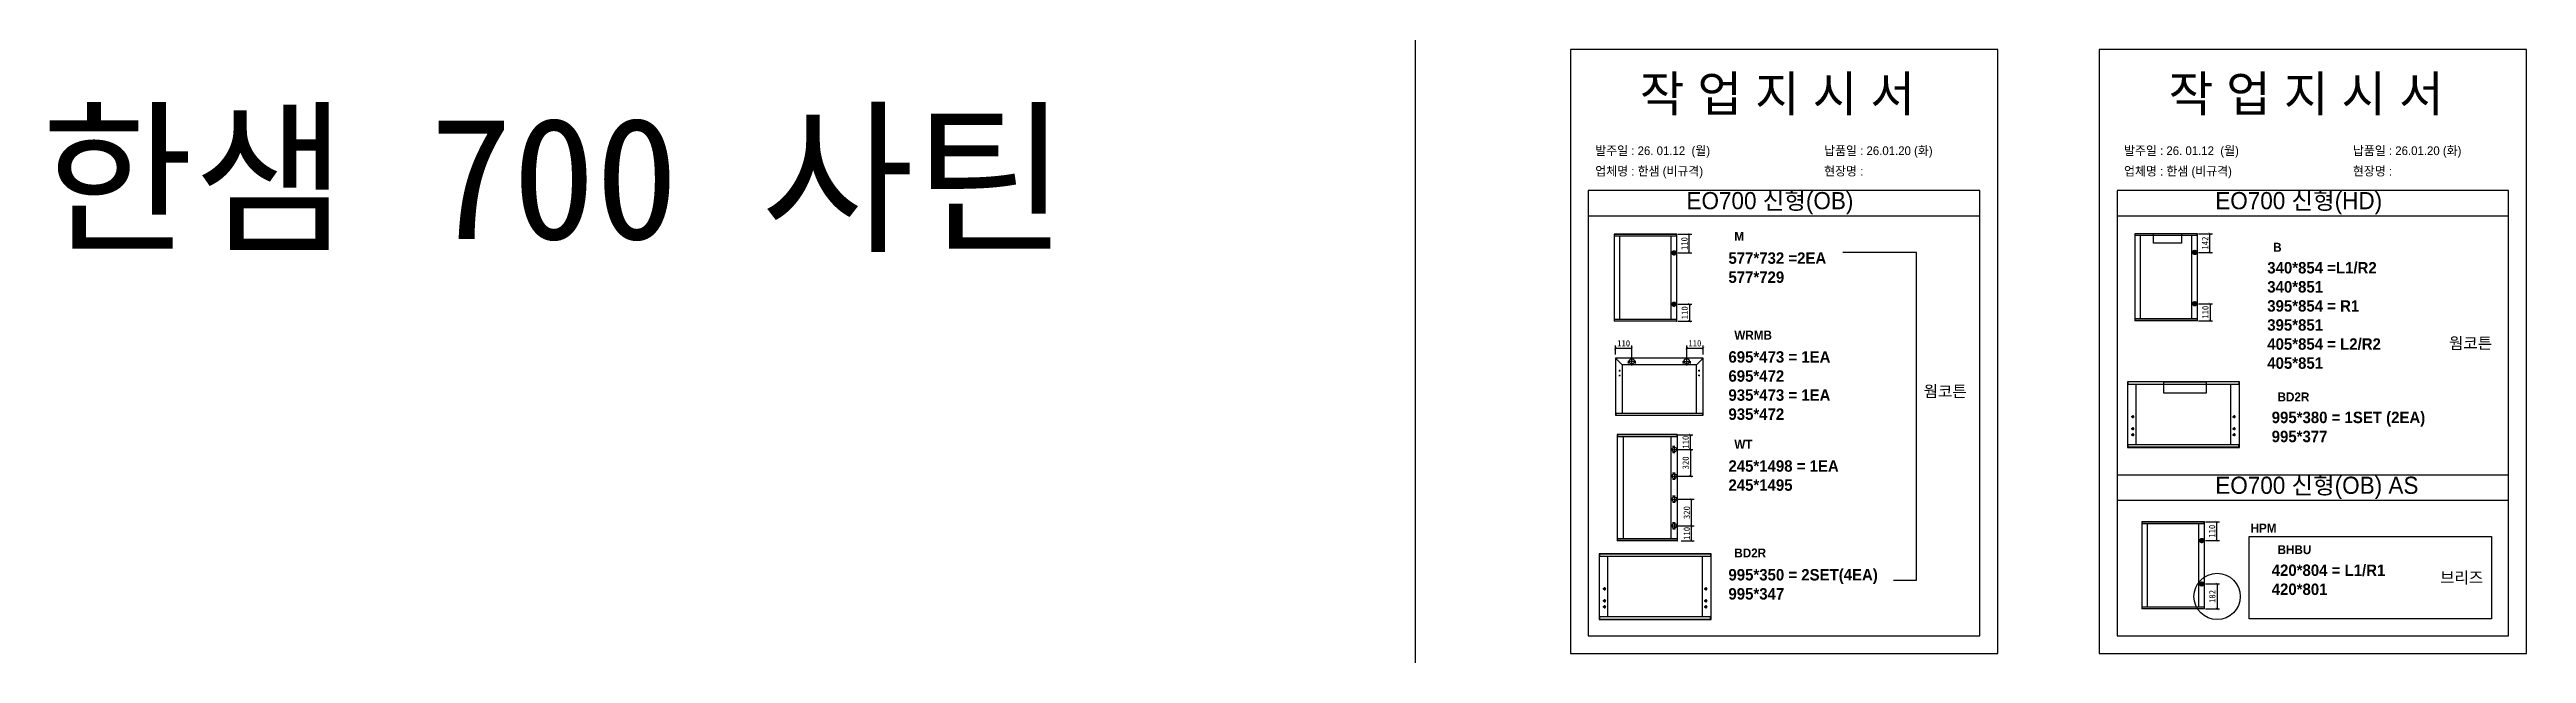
# Model space of a CAD drawing. Header units: millimetres. Extents: x -44117 to 256353, y -2095463 to 65325.
# Drawn here: x 104930 to 114669, y -627022 to -624646 of the extents above; entities that cross this region are included whole.
import ezdxf

# ---------------------------------------------------------------- set-up
doc = ezdxf.new("R2010")
doc.units = ezdxf.units.MM
doc.header["$LTSCALE"] = 10
doc.layers.add('Layer1', color=7, linetype='Continuous', lineweight=70)
doc.styles.add('MtX_Gulim', font='')
doc.styles.get('MtX_Gulim').set_extended_font_data('Gulim', bold=True)
doc.dimstyles.new('ISO-25', dxfattribs={"dimtxt": 2.5, "dimasz": 2.5, "dimexe": 1, "dimexo": 1, "dimtad": 1, "dimtxsty": 'Standard', "dimblk": 'ARCHTICK', "dimcen": 2.5, "dimadec": 0, "dimazin": 0, "dimtfac": 1, "dimtmove": 0, "dimatfit": 3, "dimfxl": 0, "dimarcsym": 0})

msp = doc.modelspace()

# ---------------------------------------------------------------- texts
at = {"linetype": 'Continuous', "style": 'MtX_Gulim'}
for s, height, p in [('M', 35.04934, (111554.67137, -625398.31535)), ('B', 35.04934, (113673.43843, -625441.29737)), ('WRMB', 35.049344, (111554.67137, -625787.1607)), ('BD2R', 35.049344, (113690.87496, -626029.95656)), ('WT', 35.049344, (111554.67137, -626216.26047)), ('HPM', 35.049344, (113584.49137, -626546.1339)), ('BD2R', 35.049344, (111554.67137, -626644.04528)), ('BHBU', 35.049344, (113690.87496, -626631.16764))]:
    msp.add_text(s, height=height, dxfattribs=at).set_placement(p)
at = {"attachment_point": 1}
for s, width, gutter_width, heights, insert, char_height in [('{\\fGulim|b0|i0|c129|p50;작 업 지 시 서}', 3307.3198183, 12.5, [-155.84554], (111182.97263, -624750.11399), 140), ('{\\fGulim|b0|i0|c129|p50;작 업 지 시 서}', 3307.3198183, 12.5, [-155.84554], (113262.23805, -624750.11399), 140), ('{\\f굴림|b0|i0|c129|p50;한샘} 700 {\\f굴림|b0|i0|c129|p50;사틴}', 5072.1082947, 2395.6482, [-533.35869], (104895.62473, -624912.80593), 479.1296392), ('\\pt11;{\\fGulim|b0|i0|c129|p50;발주일 : 26. 01.12  (월)}', 3307.3198183, 12.5, [34.50412], (111007.76327, -625026.83441), 34.3), ('{\\fGulim|b0|i0|c129|p50;납품일 : 26.01.20 (화)}', 3307.3198183, 12.5, [35.09023], (111907.74125, -625026.83441), 34.3), ('\\pt11;{\\fGulim|b0|i0|c129|p50;발주일 : 26. 01.12  (월)}', 3307.3198183, 12.5, [34.50412], (113087.02869, -625026.83441), 34.3), ('{\\fGulim|b0|i0|c129|p50;납품일 : 26.01.20 (화)}', 3307.3198183, 12.5, [35.09023], (113987.00668, -625026.83441), 34.3), ('{\\fGulim|b0|i0|c129|p50;업체명 : 한샘 (비규격)}', 3307.3198183, 12.5, [36.11279], (111007.76327, -625107.49059), 34.3), ('{\\fGulim|b0|i0|c129|p50;\\C1;\\C256;EO700 신형(OB)}', 1597.0710432, 6.03612, [-85.06834], (111366.50708, -625206.64991), 67.6045736), ('{\\fGulim|b0|i0|c129|p50;현장명 : }', 3307.3198183, 12.5, [-38.2735], (111907.74125, -625107.49059), 34.3), ('{\\fGulim|b0|i0|c129|p50;업체명 : 한샘 (비규격)}', 3307.3198183, 12.5, [36.11279], (113087.02869, -625107.49059), 34.3), ('{\\fGulim|b0|i0|c129|p50;EO700 신형(HD)}', 1597.0710432, 6.03612, [-85.06834], (113445.77251, -625206.64991), 67.6045736), ('{\\fGulim|b0|i0|c129|p50;현장명 : }', 3307.3198183, 12.5, [-38.2735], (113987.00668, -625107.49059), 34.3), ('{\\f굴림|b1|i0|c129|p50;577*732 =2EA^J\\C1;577*729}', 13607.1496112, 175, [-121.25], (111531.44421, -625444.00239), 45), ('{\\f굴림|b1|i0|c129|p50;340*854 =L1/R2\\P\\C1;340*851\\P\\C256;395*854 = R1\\P\\C1;395*851\\P\\C256;405*854 = L2/R2\\P\\C1;405*851}', 13607.1496112, 175, [-429.94048], (113650.21128, -625482.03287), 45), ('{\\f굴림|b1|i0|c129|p50;웜코튼}', 13607.1496112, 175, [-48.57143], (114364.9096, -625778.67794), 45), ('{\\f굴림|b1|i0|c129|p50;695*473 = 1EA^J\\C1;695*472\\P\\C256;935*473 = 1EA\\P\\C1;935*472}', 13607.1496112, 175, [-271.60714], (111531.44421, -625832.84774), 45), ('{\\f굴림|b1|i0|c129|p50;웜코튼}', 13607.1496112, 175, [-48.57143], (112299.12092, -625968.1591), 45), ('{\\f굴림|b1|i0|c129|p50;995*380 = 1SET (2EA)\\P\\C1;995*377}', 13607.1496112, 175, [-126.30952], (113667.6478, -626070.69205), 45), ('{\\f굴림|b1|i0|c129|p50;245*1498 = 1EA^J\\C1;245*1495}', 13607.1496112, 175, [-121.36905], (111531.44421, -626261.94751), 45), ('{\\fGulim|b0|i0|c129|p50;EO700 신형(OB) \\C1;AS}', 1597.0710432, 6.03612, [-85.06834], (113445.77251, -626326.26615), 67.6045736), ('{\\f굴림|b1|i0|c129|p50;995*350 = 2SET(4EA)^J\\C1;995*347}', 13607.1496112, 175, [-126.36905], (111531.44421, -626689.73232), 45), ('{\\f굴림|b1|i0|c129|p50;420*804 = L1/R1\\P\\C1;420*801}', 13607.1496112, 175, [-125.41667], (113667.6478, -626671.90314), 45), ('{\\f굴림|b1|i0|c129|p50;브리즈}', 13607.1496112, 175, [-50], (114330.22435, -626700.72763), 45)]:
    msp.add_mtext_dynamic_manual_height_columns(s, width=width, gutter_width=gutter_width, heights=heights, dxfattribs=dict(at, insert=insert, char_height=char_height))

# ---------------------------------------------------------------- blocks, each defined once
blk = doc.blocks.new('_ArchTick')
at = {"color": 0, "linetype": 'ByBlock', "const_width": 0.15}
blk.add_lwpolyline([(-0.5, -0.5), (0.5, 0.5)], dxfattribs=at)
blk = doc.blocks.new('*D4497')
at = {"color": 0, "lineweight": -2}
for p, q in [((111332.4, -625372.5), (111387.1, -625372.5)), ((111377.1, -625446.1), (111377.1, -625372.5)), ((111332.4, -625446.1), (111387.1, -625446.1))]:
    blk.add_line(p, q, dxfattribs=at)
at = {"layer": 'Defpoints', "color": 0}
for p in [(111317.4, -625372.5), (111377.1, -625372.5), (111317.4, -625446.1)]:
    blk.add_point(p, dxfattribs=at)
at = {"color": 0, "lineweight": -2, "xscale": 10, "yscale": 10, "zscale": 10}
for p, rotation in [((111377.1, -625372.5), 90), ((111377.1, -625446.1), 270)]:
    blk.add_blockref('_ArchTick', p, dxfattribs=dict(at, rotation=rotation))
at = {"color": 0, "insert": (111358.3, -625409.3), "char_height": 25, "attachment_point": 5, "rotation": 90}
blk.add_mtext('110', dxfattribs=at)
blk = doc.blocks.new('*D4498')
at = {"color": 0, "lineweight": -2}
for p, q in [((111332.4, -625648), (111388, -625648)), ((111378, -625648), (111378, -625714.8)), ((111332.4, -625714.8), (111388, -625714.8))]:
    blk.add_line(p, q, dxfattribs=at)
at = {"layer": 'Defpoints', "color": 0}
for p in [(111317.4, -625648), (111317.4, -625714.8), (111378, -625714.8)]:
    blk.add_point(p, dxfattribs=at)
at = {"color": 0, "lineweight": -2, "xscale": 10, "yscale": 10, "zscale": 10}
for p, rotation in [((111378, -625648), 90), ((111378, -625714.8), 270)]:
    blk.add_blockref('_ArchTick', p, dxfattribs=dict(at, rotation=rotation))
at = {"color": 0, "insert": (111359.3, -625681.4), "char_height": 25, "attachment_point": 5, "rotation": 90}
blk.add_mtext('110', dxfattribs=at)
blk = doc.blocks.new('*D4499')
at = {"color": 0, "lineweight": -2}
for p, q in [((111087.1, -625845.2), (111087.1, -625810.6)), ((111087.1, -625820.6), (111151.6, -625820.6)), ((111151.6, -625857.9), (111151.6, -625810.6))]:
    blk.add_line(p, q, dxfattribs=at)
at = {"layer": 'Defpoints', "color": 0}
for p in [(111087.1, -625860.2), (111151.6, -625820.6), (111151.6, -625872.9)]:
    blk.add_point(p, dxfattribs=at)
at = {"color": 0, "lineweight": -2, "xscale": 10, "yscale": 10, "zscale": 10, "rotation": 180}
blk.add_blockref('_ArchTick', (111087.1, -625820.6), dxfattribs=at)
at = {"color": 0, "lineweight": -2, "xscale": 10, "yscale": 10, "zscale": 10}
blk.add_blockref('_ArchTick', (111151.6, -625820.6), dxfattribs=at)
at = {"color": 0, "insert": (111119.4, -625801.9), "char_height": 25, "attachment_point": 5}
blk.add_mtext('110', dxfattribs=at)
blk = doc.blocks.new('*D4500')
at = {"color": 0, "lineweight": -2}
for p, q in [((111367.2, -625857.9), (111367.2, -625810.6)), ((111367.2, -625820.6), (111431.7, -625820.6)), ((111431.7, -625845.2), (111431.7, -625810.6))]:
    blk.add_line(p, q, dxfattribs=at)
at = {"layer": 'Defpoints', "color": 0}
for p in [(111367.2, -625872.9), (111431.7, -625820.6), (111431.7, -625860.2)]:
    blk.add_point(p, dxfattribs=at)
at = {"color": 0, "lineweight": -2, "xscale": 10, "yscale": 10, "zscale": 10, "rotation": 180}
blk.add_blockref('_ArchTick', (111367.2, -625820.6), dxfattribs=at)
at = {"color": 0, "lineweight": -2, "xscale": 10, "yscale": 10, "zscale": 10}
blk.add_blockref('_ArchTick', (111431.7, -625820.6), dxfattribs=at)
at = {"color": 0, "insert": (111399.4, -625801.9), "char_height": 25, "attachment_point": 5}
blk.add_mtext('110', dxfattribs=at)
blk = doc.blocks.new('*D4501')
at = {"color": 0, "lineweight": -2}
for p, q in [((111333.9, -626161.8), (111391.9, -626161.8)), ((111381.9, -626219.6), (111381.9, -626161.8)), ((111333.9, -626219.6), (111391.9, -626219.6))]:
    blk.add_line(p, q, dxfattribs=at)
at = {"layer": 'Defpoints', "color": 0}
for p in [(111318.9, -626161.8), (111381.9, -626161.8), (111318.9, -626219.6)]:
    blk.add_point(p, dxfattribs=at)
at = {"color": 0, "lineweight": -2, "xscale": 10, "yscale": 10, "zscale": 10}
for p, rotation in [((111381.9, -626161.8), 90), ((111381.9, -626219.6), 270)]:
    blk.add_blockref('_ArchTick', p, dxfattribs=dict(at, rotation=rotation))
at = {"color": 0, "insert": (111363.1, -626190.7), "char_height": 25, "attachment_point": 5, "rotation": 90}
blk.add_mtext('110', dxfattribs=at)
blk = doc.blocks.new('*D4502')
at = {"color": 0, "lineweight": -2}
for p, q in [((111333.9, -626520.2), (111396.4, -626520.2)), ((111386.4, -626578.7), (111386.4, -626520.2)), ((111345.6, -626578.7), (111396.4, -626578.7))]:
    blk.add_line(p, q, dxfattribs=at)
at = {"layer": 'Defpoints', "color": 0}
for p in [(111318.9, -626520.2), (111386.4, -626520.2), (111330.6, -626578.7)]:
    blk.add_point(p, dxfattribs=at)
at = {"color": 0, "lineweight": -2, "xscale": 10, "yscale": 10, "zscale": 10}
for p, rotation in [((111386.4, -626520.2), 90), ((111386.4, -626578.7), 270)]:
    blk.add_blockref('_ArchTick', p, dxfattribs=dict(at, rotation=rotation))
at = {"color": 0, "insert": (111367.7, -626549.5), "char_height": 25, "attachment_point": 5, "rotation": 90}
blk.add_mtext('110', dxfattribs=at)
blk = doc.blocks.new('*D4503')
at = {"color": 0, "lineweight": -2}
for p, q in [((111333.9, -626415), (111396.4, -626415)), ((111386.4, -626520.2), (111386.4, -626415)), ((111333.9, -626520.2), (111396.4, -626520.2))]:
    blk.add_line(p, q, dxfattribs=at)
at = {"layer": 'Defpoints', "color": 0}
for p in [(111318.9, -626415), (111386.4, -626415), (111318.9, -626520.2)]:
    blk.add_point(p, dxfattribs=at)
at = {"color": 0, "lineweight": -2, "xscale": 10, "yscale": 10, "zscale": 10}
for p, rotation in [((111386.4, -626415), 90), ((111386.4, -626520.2), 270)]:
    blk.add_blockref('_ArchTick', p, dxfattribs=dict(at, rotation=rotation))
at = {"color": 0, "insert": (111367.7, -626467.6), "char_height": 25, "attachment_point": 5, "rotation": 90}
blk.add_mtext('320', dxfattribs=at)
blk = doc.blocks.new('*D4504')
at = {"color": 0, "lineweight": -2}
for p, q in [((111333.9, -626219.6), (111391.9, -626219.6)), ((111381.9, -626219.6), (111381.9, -626324.8)), ((111333.9, -626324.8), (111391.9, -626324.8))]:
    blk.add_line(p, q, dxfattribs=at)
at = {"layer": 'Defpoints', "color": 0}
for p in [(111318.9, -626219.6), (111318.9, -626324.8), (111381.9, -626324.8)]:
    blk.add_point(p, dxfattribs=at)
at = {"color": 0, "lineweight": -2, "xscale": 10, "yscale": 10, "zscale": 10}
for p, rotation in [((111381.9, -626219.6), 90), ((111381.9, -626324.8), 270)]:
    blk.add_blockref('_ArchTick', p, dxfattribs=dict(at, rotation=rotation))
at = {"color": 0, "insert": (111363.1, -626272.2), "char_height": 25, "attachment_point": 5, "rotation": 90}
blk.add_mtext('320', dxfattribs=at)
blk = doc.blocks.new('*D4505')
at = {"color": 0, "lineweight": -2}
for p, q in [((113379.9, -625370.5), (113434.6, -625370.5)), ((113424.6, -625444.1), (113424.6, -625370.5)), ((113379.9, -625444.1), (113434.6, -625444.1))]:
    blk.add_line(p, q, dxfattribs=at)
at = {"layer": 'Defpoints', "color": 0}
for p in [(113364.9, -625370.5), (113424.6, -625370.5), (113364.9, -625444.1)]:
    blk.add_point(p, dxfattribs=at)
at = {"color": 0, "lineweight": -2, "xscale": 10, "yscale": 10, "zscale": 10}
for p, rotation in [((113424.6, -625370.5), 90), ((113424.6, -625444.1), 270)]:
    blk.add_blockref('_ArchTick', p, dxfattribs=dict(at, rotation=rotation))
at = {"color": 0, "insert": (113405.8, -625407.3), "char_height": 25, "attachment_point": 5, "rotation": 90}
blk.add_mtext('142', dxfattribs=at)
blk = doc.blocks.new('*D4506')
at = {"color": 0, "lineweight": -2}
for p, q in [((113379.9, -625646), (113435.5, -625646)), ((113425.5, -625646), (113425.5, -625712.9)), ((113379.9, -625712.9), (113435.5, -625712.9))]:
    blk.add_line(p, q, dxfattribs=at)
at = {"layer": 'Defpoints', "color": 0}
for p in [(113364.9, -625646), (113364.9, -625712.9), (113425.5, -625712.9)]:
    blk.add_point(p, dxfattribs=at)
at = {"color": 0, "lineweight": -2, "xscale": 10, "yscale": 10, "zscale": 10}
for p, rotation in [((113425.5, -625646), 90), ((113425.5, -625712.9), 270)]:
    blk.add_blockref('_ArchTick', p, dxfattribs=dict(at, rotation=rotation))
at = {"color": 0, "insert": (113406.8, -625679.5), "char_height": 25, "attachment_point": 5, "rotation": 90}
blk.add_mtext('110', dxfattribs=at)
blk = doc.blocks.new('*D4507')
at = {"color": 0, "lineweight": -2}
for p, q in [((113407.4, -626504.1), (113462, -626504.1)), ((113452, -626577.7), (113452, -626504.1)), ((113407.4, -626577.7), (113462, -626577.7))]:
    blk.add_line(p, q, dxfattribs=at)
at = {"layer": 'Defpoints', "color": 0}
for p in [(113392.4, -626504.1), (113452, -626504.1), (113392.4, -626577.7)]:
    blk.add_point(p, dxfattribs=at)
at = {"color": 0, "lineweight": -2, "xscale": 10, "yscale": 10, "zscale": 10}
for p, rotation in [((113452, -626504.1), 90), ((113452, -626577.7), 270)]:
    blk.add_blockref('_ArchTick', p, dxfattribs=dict(at, rotation=rotation))
at = {"color": 0, "insert": (113433.3, -626540.9), "char_height": 25, "attachment_point": 5, "rotation": 90}
blk.add_mtext('110', dxfattribs=at)
blk = doc.blocks.new('*D4508')
at = {"color": 0, "lineweight": -2}
for p, q in [((113407.4, -626748.5), (113463, -626748.5)), ((113453, -626748.5), (113453, -626846.5)), ((113407.4, -626846.5), (113463, -626846.5))]:
    blk.add_line(p, q, dxfattribs=at)
at = {"layer": 'Defpoints', "color": 0}
for p in [(113392.4, -626748.5), (113392.4, -626846.5), (113453, -626846.5)]:
    blk.add_point(p, dxfattribs=at)
at = {"color": 0, "lineweight": -2, "xscale": 10, "yscale": 10, "zscale": 10}
for p, rotation in [((113453, -626748.5), 90), ((113453, -626846.5), 270)]:
    blk.add_blockref('_ArchTick', p, dxfattribs=dict(at, rotation=rotation))
at = {"color": 0, "insert": (113434.2, -626797.5), "char_height": 25, "attachment_point": 5, "rotation": 90}
blk.add_mtext('182', dxfattribs=at)

# ---------------------------------------------------------------- dimensions: what is measured, and where the dimension line sits
for base, p1, p2, text, picture, middle in [((111377.06334, -625372.45991), (111317.44957, -625446.07639), (111317.44957, -625372.45991), '110', '*D4497', (111358.31334, -625409.26815)), ((113424.55363, -625370.52757), (113364.93985, -625444.14405), (113364.93985, -625370.52757), '142', '*D4505', (113405.80363, -625407.33581)), ((111378.01682, -625714.83872), (111317.44957, -625647.95435), (111317.44957, -625714.83872), '110', '*D4498', (111359.26682, -625681.39653)), ((113425.5071, -625712.90639), (113364.93985, -625646.02201), (113364.93985, -625712.90639), '110', '*D4506', (113406.7571, -625679.4642)), ((111381.86528, -626324.82894), (111318.94014, -626219.6464), (111318.94014, -626324.82894), '320', '*D4504', (111363.11528, -626272.23767)), ((111386.43674, -626415.03894), (111318.94014, -626520.22146), (111318.94014, -626415.03894), '320', '*D4503', (111367.68674, -626467.6302)), ((111386.43674, -626520.22146), (111330.57868, -626578.72616), (111318.94014, -626520.22146), '110', '*D4502', (111367.68674, -626549.47381)), ((113452.00233, -626504.09079), (113392.38856, -626577.70727), (113392.38856, -626504.09079), '110', '*D4507', (113433.25233, -626540.89903)), ((113452.95581, -626846.4696), (113392.38856, -626748.5454), (113392.38856, -626846.4696), '182', '*D4508', (113434.20581, -626797.5075))]:
    dim = msp.add_linear_dim(base=base, p1=p1, p2=p2, angle=90, text=text, dimstyle='ISO-25', override={"dimscale": 10, "dimasz": 1, "dimexo": 1.5, "dimtxsty": 'Standard'})
    dim.commit()
    dim.dimension.update_dxf_attribs({"geometry": picture, "text_midpoint": middle})
for base, p1, p2, picture, middle in [((111151.63729, -625820.61463), (111087.11724, -625860.19503), (111151.63729, -625872.92146), '*D4499', (111119.37727, -625801.86463)), ((111431.70711, -625820.61463), (111367.18707, -625872.92146), (111431.70711, -625860.19503), '*D4500', (111399.44709, -625801.86463))]:
    dim = msp.add_linear_dim(base=base, p1=p1, p2=p2, text='110', dimstyle='ISO-25', override={"dimscale": 10, "dimasz": 1, "dimexo": 1.5, "dimtxsty": 'Standard'})
    dim.commit()
    dim.dimension.update_dxf_attribs({"geometry": picture, "text_midpoint": middle})
dim = msp.add_linear_dim(base=(111381.86528, -626161.80931), p1=(111318.94014, -626219.64639), p2=(111318.94014, -626161.80931), angle=90, text='110', dimstyle='ISO-25', override={"dimscale": 10, "dimasz": 1, "dimexo": 1.5, "dimtxsty": 'Standard'})
dim.commit()
dim.dimension.update_dxf_attribs({"geometry": '*D4501', "text_midpoint": (111381.86528, -626190.72785), "dimtype": 160})

# ---------------------------------------------------------------- linework, layer by layer
for p, q in [((112520.16602, -625201.1212), (110980.16602, -625201.1212)), ((114599.43144, -625201.1212), (113059.43144, -625201.1212)), ((112520.16602, -625301.1212), (110980.16602, -625301.1212)), ((111081.58691, -625372.70587), (111081.58691, -625714.59275)), ((111328.08755, -625373.1486), (111081.58691, -625373.1486)), ((111328.08755, -625379.83876), (111081.58691, -625379.83876)), ((111327.84159, -625372.45991), (111081.83287, -625372.45991)), ((111103.47751, -625379.34684), (111103.47751, -625707.45987)), ((111305.95099, -625707.45987), (111305.95099, -625379.83876)), ((111326.85775, -625379.83876), (111326.85775, -625372.45991)), ((111328.08755, -625714.59275), (111328.08755, -625372.70587)), ((114599.43144, -625301.1212), (113059.43144, -625301.1212)), ((113129.0772, -625370.77354), (113129.0772, -625712.66042)), ((113375.57784, -625371.21627), (113129.0772, -625371.21627)), ((113375.57784, -625377.90643), (113129.0772, -625377.90643)), ((113375.33188, -625370.52757), (113129.32316, -625370.52757)), ((113150.9678, -625377.4145), (113150.9678, -625705.52754)), ((113353.44128, -625705.52754), (113353.44128, -625377.90643)), ((113374.34803, -625377.90643), (113374.34803, -625370.52757)), ((113375.57784, -625712.66042), (113375.57784, -625370.77354)), ((111328.08755, -625707.45987), (111081.58691, -625707.45987)), ((111328.08755, -625714.15003), (111081.58691, -625714.15003)), ((111327.84159, -625714.83872), (111081.83287, -625714.83872)), ((111082.81672, -625714.83872), (111082.81672, -625707.45987)), ((111326.85775, -625707.45987), (111326.85775, -625714.83872)), ((113375.57784, -625705.52754), (113129.0772, -625705.52754)), ((113375.57784, -625712.2177), (113129.0772, -625712.2177)), ((113375.33188, -625712.90639), (113129.32316, -625712.90639)), ((113130.30701, -625712.90639), (113130.30701, -625705.52754)), ((113374.34803, -625705.52754), (113374.34803, -625712.90639)), ((111086.82128, -625860.19503), (111086.82128, -626084.53535)), ((111113.16203, -625886.53578), (111086.90797, -625859.98575)), ((111431.70711, -625859.89906), (111087.11724, -625859.89906)), ((111167.78071, -625872.92146), (111135.49388, -625872.92146)), ((111140.68664, -625878.84073), (111135.95123, -625878.84073)), ((111138.31893, -625876.47302), (111138.31893, -625881.20843)), ((111151.63729, -625889.06487), (111151.63729, -625856.77804)), ((111167.32336, -625878.84073), (111162.58794, -625878.84073)), ((111164.95565, -625876.47302), (111164.95565, -625881.20843)), ((111351.04366, -625872.92146), (111383.33049, -625872.92146)), ((111356.23643, -625878.84073), (111351.50101, -625878.84073)), ((111353.86872, -625876.47302), (111353.86872, -625881.20843)), ((111367.18708, -625889.06487), (111367.18708, -625856.77804)), ((111382.87314, -625878.84073), (111378.13773, -625878.84073)), ((111380.50544, -625876.47302), (111380.50544, -625881.20843)), ((111405.66233, -625886.53578), (111431.91639, -625859.98575)), ((111432.00308, -626084.53535), (111432.00308, -625860.19503)), ((111100.13964, -625909.62093), (111106.05891, -625909.62093)), ((111100.13964, -625928.56259), (111106.05891, -625928.56259)), ((111103.09928, -625906.66129), (111103.09928, -625912.58056)), ((111103.09928, -625925.60296), (111103.09928, -625931.52223)), ((111113.16203, -625886.53578), (111113.16203, -626076.54434)), ((111405.66233, -625886.53578), (111113.16203, -625886.53578)), ((111405.66233, -626075.95241), (111405.66233, -625886.53578)), ((111418.68473, -625909.62093), (111412.76546, -625909.62093)), ((111418.68473, -625928.56259), (111412.76546, -625928.56259)), ((111415.72509, -625906.66129), (111415.72509, -625912.58056)), ((111415.72509, -625925.60296), (111415.72509, -625931.52223)), ((113100.01784, -625953.03214), (113100.01784, -626211.47421)), ((113540.62824, -625953.69861), (113100.01784, -625953.69861)), ((113540.62824, -625963.76971), (113100.01784, -625963.76971)), ((113540.25798, -625952.66188), (113100.3881, -625952.66188)), ((113101.86914, -625952.66188), (113101.86914, -625963.76971)), ((113133.34131, -625963.76971), (113133.34131, -626200.73664)), ((113507.30476, -626200.73664), (113507.30476, -625963.76971)), ((113538.77694, -625952.66188), (113538.77694, -625963.76971)), ((113540.62824, -626211.47421), (113540.62824, -625953.03214)), ((111086.82128, -626075.95241), (111432.00308, -626075.95241)), ((111086.82128, -626084.00262), (111431.70711, -626084.00262)), ((111087.11724, -626084.83132), (111431.70711, -626084.83132)), ((111088.3011, -626075.95241), (111088.3011, -626084.83132)), ((111093.66311, -626161.33), (111093.66311, -626578.53786)), ((111330.65668, -626161.80931), (111093.66311, -626161.80931)), ((111330.65668, -626169.05226), (111093.66311, -626169.05226)), ((111330.39039, -626161.06371), (111093.92939, -626161.06371)), ((111094.99453, -626161.06371), (111094.99453, -626169.05226)), ((111117.36247, -626168.51969), (111117.36247, -626570.81561)), ((111306.69103, -626570.81561), (111306.69103, -626169.05226)), ((111329.32525, -626169.05226), (111329.32525, -626161.06371)), ((111330.65668, -626578.53786), (111330.65668, -626161.33)), ((111430.52326, -626084.83132), (111430.52326, -626075.95241)), ((113127.23201, -626090.39891), (113115.0134, -626090.39891)), ((113127.23201, -626137.7923), (113115.0134, -626137.7923)), ((113127.23201, -626161.48899), (113115.0134, -626161.48899)), ((113121.12271, -626084.28961), (113121.12271, -626096.50821)), ((113121.12271, -626131.68299), (113121.12271, -626143.9016)), ((113121.12271, -626155.37969), (113121.12271, -626167.5983)), ((113513.41407, -626090.39891), (113525.63268, -626090.39891)), ((113513.41407, -626137.7923), (113525.63268, -626137.7923)), ((113513.41407, -626161.48899), (113525.63268, -626161.48899)), ((113519.52337, -626084.28961), (113519.52337, -626096.50821)), ((113519.52337, -626131.68299), (113519.52337, -626143.9016)), ((113519.52337, -626155.37969), (113519.52337, -626167.5983)), ((111304.41555, -626219.64639), (111333.46473, -626219.64639)), ((111316.27729, -626207.66357), (111312.01673, -626207.66357)), ((111316.27729, -626231.62921), (111312.01673, -626231.62921)), ((111314.14701, -626205.53329), (111314.14701, -626209.79385)), ((111314.14701, -626229.49893), (111314.14701, -626233.75949)), ((111318.94014, -626234.17099), (111318.94014, -626205.12181)), ((113540.62824, -626200.73664), (113100.01784, -626200.73664)), ((113540.62824, -626210.80774), (113100.01784, -626210.80774)), ((113100.3881, -626211.84447), (113540.25798, -626211.84447)), ((113101.86914, -626200.73664), (113101.86914, -626211.84447)), ((113538.77694, -626211.84447), (113538.77694, -626200.73664)), ((111304.41555, -626324.82894), (111333.46473, -626324.82894)), ((111316.27729, -626312.84611), (111312.01673, -626312.84611)), ((111316.27729, -626336.81175), (111312.01673, -626336.81175)), ((111314.14701, -626310.71583), (111314.14701, -626314.97639)), ((111314.14701, -626334.68147), (111314.14701, -626338.94203)), ((111318.94014, -626310.30435), (111318.94014, -626339.35352)), ((114599.43144, -626320.73744), (113059.43144, -626320.73744)), ((111304.41555, -626415.03894), (111333.46473, -626415.03894)), ((111316.27729, -626403.0561), (111312.01673, -626403.0561)), ((111316.27729, -626427.02175), (111312.01673, -626427.02175)), ((111314.14701, -626400.92583), (111314.14701, -626405.18638)), ((111314.14701, -626424.89147), (111314.14701, -626429.15203)), ((111318.94014, -626400.51434), (111318.94014, -626429.56352)), ((114599.43144, -626420.73744), (113059.43144, -626420.73744)), ((111304.41555, -626520.22146), (111333.46473, -626520.22146)), ((111316.27729, -626508.23863), (111312.01673, -626508.23863)), ((111316.27729, -626532.20427), (111312.01673, -626532.20427)), ((111314.14701, -626506.10835), (111314.14701, -626510.36891)), ((111314.14701, -626530.07399), (111314.14701, -626534.33455)), ((111318.94014, -626505.69687), (111318.94014, -626534.74605)), ((113156.5259, -626504.33675), (113156.5259, -626846.22363)), ((113403.02654, -626504.77948), (113156.5259, -626504.77948)), ((113403.02654, -626511.46964), (113156.5259, -626511.46964)), ((113402.78058, -626504.09079), (113156.77186, -626504.09079)), ((113178.4165, -626510.97772), (113178.4165, -626839.09075)), ((113380.88998, -626839.09075), (113380.88998, -626511.46964)), ((113401.79673, -626511.46964), (113401.79673, -626504.09079)), ((113403.02654, -626846.22363), (113403.02654, -626504.33675)), ((111022.69358, -626630.08351), (111022.69358, -626888.52558)), ((111463.30398, -626630.74998), (111022.69358, -626630.74998)), ((111463.30398, -626640.82108), (111022.69358, -626640.82108)), ((111462.93372, -626629.71325), (111023.06384, -626629.71325)), ((111024.54488, -626629.71325), (111024.54488, -626640.82108)), ((111056.01706, -626640.82108), (111056.01706, -626877.78802)), ((111330.65668, -626570.81561), (111093.66311, -626570.81561)), ((111330.65668, -626578.05856), (111093.66311, -626578.05856)), ((111330.39039, -626578.80415), (111093.92939, -626578.80415)), ((111094.99453, -626578.80415), (111094.99453, -626570.81561)), ((111329.32525, -626570.81561), (111329.32525, -626578.80415)), ((111429.98051, -626877.78802), (111429.98051, -626640.82108)), ((111461.45268, -626629.71325), (111461.45268, -626640.82108)), ((111463.30398, -626888.52558), (111463.30398, -626630.08351)), ((111049.90775, -626767.45028), (111037.68914, -626767.45028)), ((111049.90775, -626814.84367), (111037.68914, -626814.84367)), ((111049.90775, -626838.54037), (111037.68914, -626838.54037)), ((111043.79845, -626761.34098), (111043.79845, -626773.55959)), ((111043.79845, -626808.73437), (111043.79845, -626820.95297)), ((111043.79845, -626832.43106), (111043.79845, -626844.64967)), ((111436.08981, -626767.45028), (111448.30842, -626767.45028)), ((111436.08981, -626814.84367), (111448.30842, -626814.84367)), ((111436.08981, -626838.54037), (111448.30842, -626838.54037)), ((111442.19911, -626761.34098), (111442.19911, -626773.55959)), ((111442.19911, -626808.73437), (111442.19911, -626820.95297)), ((111442.19911, -626832.43106), (111442.19911, -626844.64967)), ((113403.02654, -626839.09075), (113156.5259, -626839.09075)), ((113403.02654, -626845.78091), (113156.5259, -626845.78091)), ((113402.78058, -626846.4696), (113156.77186, -626846.4696)), ((113157.75571, -626846.4696), (113157.75571, -626839.09075)), ((113401.79673, -626839.09075), (113401.79673, -626846.4696)), ((111463.30398, -626877.78802), (111022.69358, -626877.78802)), ((111463.30398, -626887.85911), (111022.69358, -626887.85911)), ((111023.06384, -626888.89584), (111462.93372, -626888.89584)), ((111024.54488, -626877.78802), (111024.54488, -626888.89584)), ((111461.45268, -626888.89584), (111461.45268, -626877.78802))]:
    msp.add_line(p, q)
at = {"color": 1}
for p in [(110300.49669, 21924.9366), (110300.49669, 14161.07811), (110300.49669, 18584.38997), (110300.49669, 10820.53148), (110300.49669, 18627.87121), (110300.49669, 10864.01272), (110300.49669, 15287.32457), (110300.49669, 7523.46608), (110300.49669, 3746.75115), (110300.49669, 21924.9366), (110300.49669, 14161.07811), (110300.49669, 18584.38997), (110300.49669, 10820.53148), (110300.49669, 18627.87121), (110300.49669, 10864.01272), (110300.49669, 15287.32457), (110300.49669, 7523.46608), (110300.49669, 3746.75115), (110300.49669, 21924.9366), (110300.49669, 14161.07811), (110300.49669, 18584.38997), (110300.49669, 10820.53148), (110300.49669, 18627.87121), (110300.49669, 10864.01272), (110300.49669, 15287.32457), (110300.49669, 7523.46608), (110300.49669, 3746.75115), (110300.49669, 21924.9366), (110300.49669, 14161.07811), (110300.49669, 18584.38997), (110300.49669, 10820.53148), (110300.49669, 18627.87121), (110300.49669, 10864.01272), (110300.49669, 15287.32457), (110300.49669, 7523.46608), (110300.49669, 3746.75115), (110300.49669, 21924.9366), (110300.49669, 14161.07811), (110300.49669, 18584.38997), (110300.49669, 10820.53148), (110300.49669, 18627.87121), (110300.49669, 10864.01272), (110300.49669, 15287.32457), (110300.49669, 7523.46608), (110300.49669, 3746.75115), (110300.49669, 21924.9366), (110300.49669, 14161.07811), (110300.49669, 18584.38997), (110300.49669, 10820.53148), (110300.49669, 18627.87121), (110300.49669, 10864.01272), (110300.49669, 15287.32457), (110300.49669, 7523.46608), (110300.49669, 3746.75115), (110300.49669, 21924.9366), (110300.49669, 14161.07811), (110300.49669, 18584.38997), (110300.49669, 10820.53148), (110300.49669, 18627.87121), (110300.49669, 10864.01272), (110300.49669, 15287.32457), (110300.49669, 7523.46608), (110300.49669, 3746.75115), (110300.49669, 21924.9366), (110300.49669, 14161.07811), (110300.49669, 18584.38997), (110300.49669, 10820.53148), (110300.49669, 18627.87121), (110300.49669, 10864.01272), (110300.49669, 15287.32457), (110300.49669, 7523.46608), (110300.49669, 3746.75115), (110300.49669, 21924.9366), (110300.49669, 14161.07811), (110300.49669, 18584.38997), (110300.49669, 10820.53148), (110300.49669, 18627.87121), (110300.49669, 10864.01272), (110300.49669, 15287.32457), (110300.49669, 7523.46608), (110300.49669, 3746.75115), (110300.49669, 21924.9366), (110300.49669, 14161.07811), (110300.49669, 18584.38997), (110300.49669, 10820.53148), (110300.49669, 18627.87121), (110300.49669, 10864.01272), (110300.49669, 15287.32457), (110300.49669, 7523.46608), (110300.49669, 3746.75115), (110300.49669, 12702.87182), (110300.49669, 4939.01333), (110300.49669, 9362.32519), (110300.49669, 1598.4667), (110300.49669, 9405.80642), (110300.49669, 1641.94794), (110300.49669, 6065.25979), (110300.49669, -1698.5987), (110300.49669, -5475.31363), (110300.49669, 12702.87182), (110300.49669, 4939.01333), (110300.49669, 9362.32519), (110300.49669, 1598.4667), (110300.49669, 9405.80642), (110300.49669, 1641.94794), (110300.49669, 6065.25979), (110300.49669, -1698.5987), (110300.49669, -5475.31363), (110300.49669, 12702.87182), (110300.49669, 4939.01333), (110300.49669, 9362.32519), (110300.49669, 1598.4667), (110300.49669, 9405.80642), (110300.49669, 1641.94794), (110300.49669, 6065.25979), (110300.49669, -1698.5987), (110300.49669, -5475.31363), (110300.49669, 12702.87182), (110300.49669, 4939.01333), (110300.49669, 9362.32519), (110300.49669, 1598.4667), (110300.49669, 9405.80642), (110300.49669, 1641.94794), (110300.49669, 6065.25979), (110300.49669, -1698.5987), (110300.49669, -5475.31363), (110300.49669, 12702.87182), (110300.49669, 4939.01333), (110300.49669, 9362.32519), (110300.49669, 1598.4667), (110300.49669, 9405.80642), (110300.49669, 1641.94794), (110300.49669, 6065.25979), (110300.49669, -1698.5987), (110300.49669, -5475.31363)]:
    msp.add_xline(p, (0, 1), dxfattribs=at)
for points in [[(110910.16602, -627021.95147), (112590.16602, -627021.95147), (112590.16602, -624645.95147), (110910.16602, -624645.95147)], [(112989.43144, -627021.95147), (114669.43144, -627021.95147), (114669.43144, -624645.95147), (112989.43144, -624645.95147)], [(113242.92611, -625953.09046), (113410.30656, -625953.09046), (113410.30656, -625998.11003), (113242.92611, -625998.11003)], [(113578.71049, -626561.4206), (114532.555, -626561.4206), (114532.555, -626885.14964), (113578.71049, -626885.14964)]]:
    msp.add_lwpolyline(points, close=True)
for points in [[(110980.16602, -625201.1212), (110980.16602, -626951.95147), (112520.16602, -626951.95147), (112520.16602, -625201.1212)], [(113059.43144, -625201.1212), (113059.43144, -626951.95147), (114599.43144, -626951.95147), (114599.43144, -625201.1212)], [(113312.56222, -625370.52757), (113312.56222, -625408.10374), (113202.89104, -625408.10374), (113202.89104, -625370.52757)], [(112180.68546, -626733.75903), (112270.28904, -626733.75903), (112270.28904, -625444.62371), (111981.24525, -625444.62371)]]:
    msp.add_lwpolyline(points)
for centre, radius in [((111138.31893, -625878.84073), 0.94708), ((111151.63729, -625872.92146), 10.35872), ((111164.95565, -625878.84073), 0.94708), ((111353.86872, -625878.84073), 0.94708), ((111367.18708, -625872.92146), 10.35872), ((111380.50544, -625878.84073), 0.94708), ((111103.09928, -625909.62093), 0.88789), ((111103.09928, -625928.56259), 0.88789), ((111415.72509, -625909.62093), 0.88789), ((111415.72509, -625928.56259), 0.88789), ((113121.12271, -626090.39891), 3.70261), ((113121.12271, -626137.7923), 3.70261), ((113121.12271, -626161.48899), 3.70261), ((113519.52337, -626090.39891), 3.70261), ((113519.52337, -626137.7923), 3.70261), ((113519.52337, -626161.48899), 3.70261), ((111318.94014, -626219.64639), 9.31997), ((111314.14701, -626207.66357), 0.85211), ((111314.14701, -626231.62921), 0.85211), ((111318.94014, -626324.82894), 9.31997), ((111314.14701, -626312.84611), 0.85211), ((111314.14701, -626336.81175), 0.85211), ((111318.94014, -626415.03894), 9.31997), ((111314.14701, -626403.0561), 0.85211), ((111314.14701, -626427.02175), 0.85211), ((111318.94014, -626520.22146), 9.31997), ((111314.14701, -626508.23863), 0.85211), ((111314.14701, -626532.20427), 0.85211), ((111043.79845, -626767.45028), 3.70261), ((111043.79845, -626814.84367), 3.70261), ((111043.79845, -626838.54037), 3.70261), ((111442.19911, -626767.45028), 3.70261), ((111442.19911, -626814.84367), 3.70261), ((111442.19911, -626838.54037), 3.70261)]:
    msp.add_circle(centre, radius)
msp.add_circle((113452.95581, -626797.5075), 91.06943, dxfattribs=at)
for centre, radius, start, end in [((111327.84159, -625372.70587), 0.24596, 0, 90), ((113375.33188, -625370.77354), 0.24596, 0, 90), ((111081.83287, -625714.59276), 0.24596, 180, 270), ((111327.84159, -625714.59276), 0.24596, 270, 0), ((113129.32316, -625712.66043), 0.24596, 180, 270), ((113375.33188, -625712.66043), 0.24596, 270, 0), ((111087.11724, -625860.19503), 0.29596, 90, 180), ((111431.70711, -625860.19503), 0.29596, 0, 90), ((113100.3881, -625953.03214), 0.37026, 90, 180), ((113540.25798, -625953.03214), 0.37026, 0, 90), ((111087.11724, -626084.53535), 0.29596, 180, 270), ((111093.92939, -626161.33), 0.26628, 90, 180), ((111330.39039, -626161.33), 0.26628, 0, 90), ((111431.70711, -626084.53535), 0.29596, 270, 0), ((113100.3881, -626211.47421), 0.37026, 180, 270), ((113540.25798, -626211.47421), 0.37026, 270, 0), ((113402.78058, -626504.33675), 0.24596, 0, 90), ((111023.06384, -626630.08351), 0.37026, 90, 180), ((111093.92939, -626578.53787), 0.26628, 180, 270), ((111330.39039, -626578.53787), 0.26628, 270, 0), ((111462.93372, -626630.08351), 0.37026, 0, 90), ((113156.77186, -626846.22364), 0.24596, 180, 270), ((113402.78058, -626846.22364), 0.24596, 270, 0), ((111023.06384, -626888.52558), 0.37026, 180, 270), ((111462.93372, -626888.52558), 0.37026, 270, 0)]:
    msp.add_arc(centre, radius, start, end)
at = {"layer": 'Layer1'}
for p, q in [((111317.44957, -625437.01119), (111317.44957, -625455.14159)), ((113364.93985, -625435.07885), (113364.93985, -625453.20925)), ((111317.44957, -625657.01955), (111317.44957, -625638.88914)), ((113364.93985, -625655.08721), (113364.93985, -625636.95681)), ((113392.38856, -626568.64207), (113392.38856, -626586.77247)), ((113392.38856, -626757.6106), (113392.38856, -626739.4802))]:
    msp.add_line(p, q, dxfattribs=at)
for points in [[(111326.51477, -625446.07639), (111308.38437, -625446.07639)], [(113374.00506, -625444.14405), (113355.87465, -625444.14405)], [(111326.51477, -625647.95435), (111308.38437, -625647.95435)], [(113374.00506, -625646.02201), (113355.87465, -625646.02201)], [(113401.45376, -626577.70727), (113383.32336, -626577.70727)], [(113401.45376, -626748.5454), (113383.32336, -626748.5454)]]:
    msp.add_lwpolyline(points, close=True, dxfattribs=at)
for centre in [(111317.44957, -625446.07639), (113364.93985, -625444.14405), (111317.44957, -625647.95435), (113364.93985, -625646.02201), (113392.38856, -626577.70727), (113392.38856, -626748.5454)]:
    msp.add_circle(centre, 6.04347, dxfattribs=at)

msp.set_redraw_order([(e.dxf.handle, doc.entitydb.next_handle()) for e in msp.query("TEXT MTEXT ATTDEF DIMENSION ARC_DIMENSION")])  # texts and dimensions are drawn at this point

doc.saveas('drawing.dxf')
